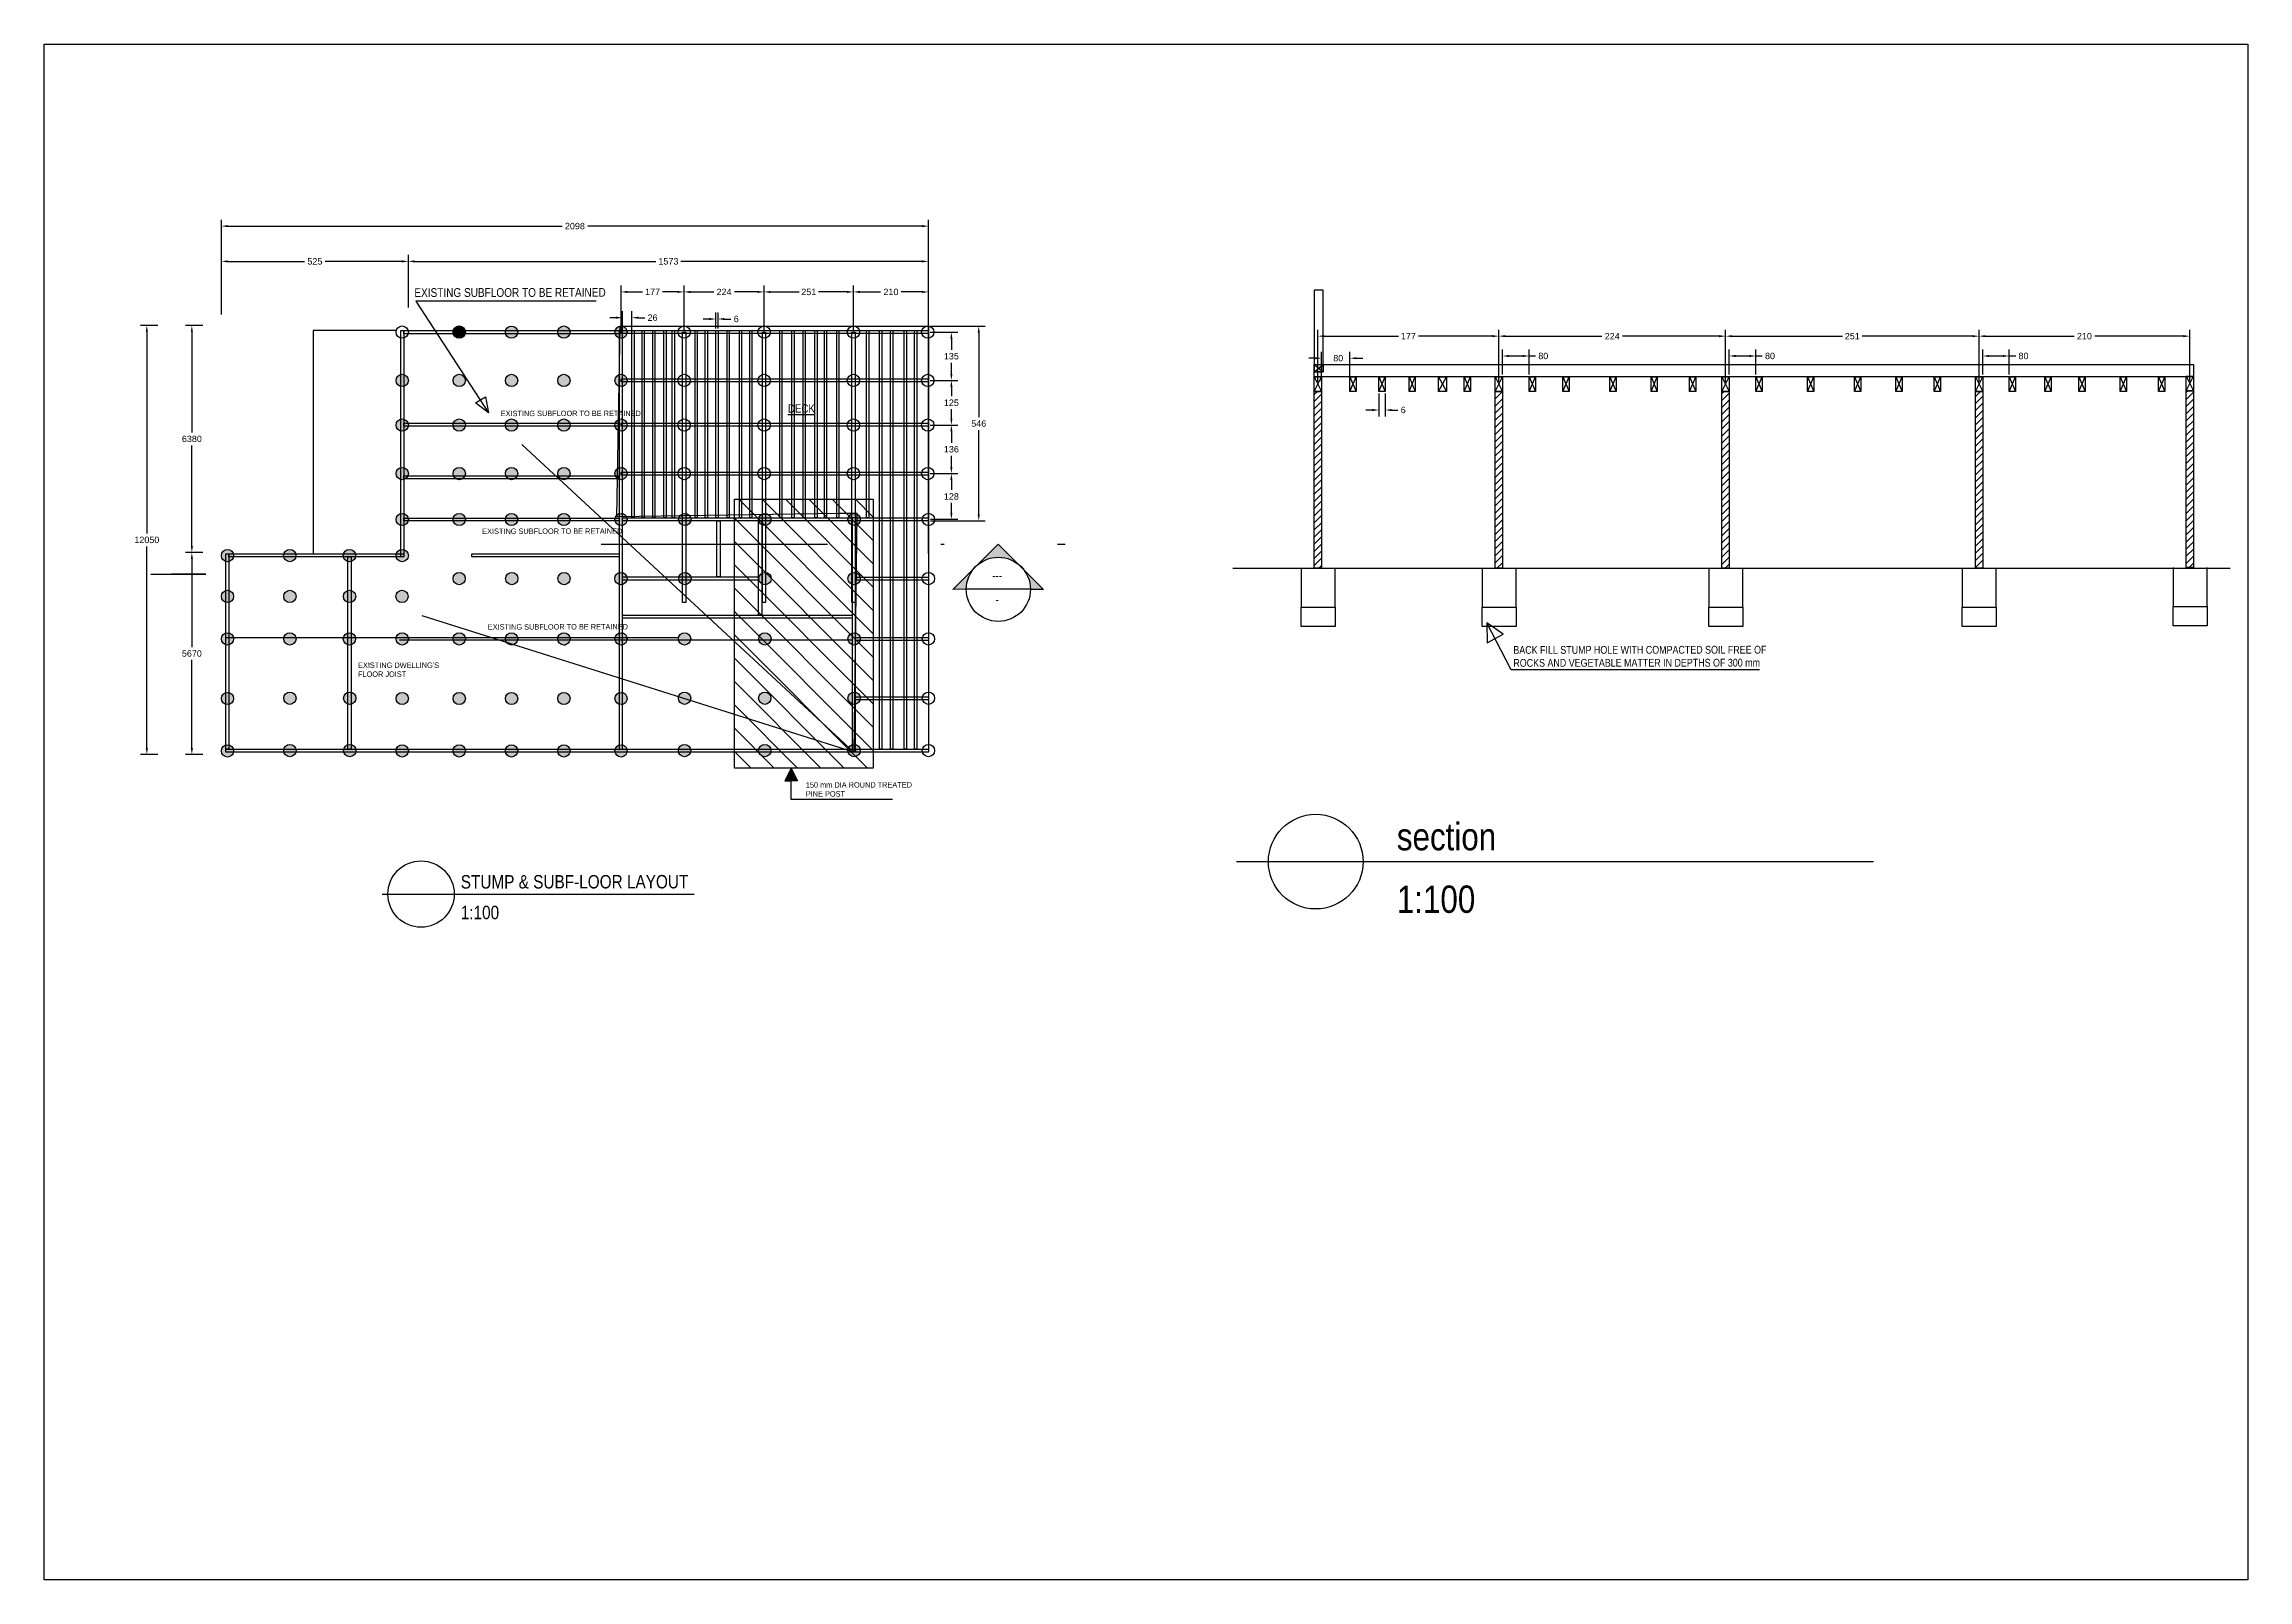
# Model space of a CAD drawing. Header units: metres. Extents: x 8 to 298, y 7 to 251.
# Drawn here: x 236 to 297.9, y 42.1 to 85.2 of the extents above; entities that cross this region are included whole.
import ezdxf

# ---------------------------------------------------------------- set-up
doc = ezdxf.new("R2010")
doc.units = ezdxf.units.M
doc.header["$MEASUREMENT"] = 0
doc.linetypes.add('DASHDOT2', pattern=[12.7, 6.35, -3.175, 0, -3.175])
doc.linetypes.add('DASHED', pattern=[19.05, 12.7, -6.35])
for name, color, linetype in [('A-MUROS', 1, 'Continuous'), ('A-NOMBRE_MATERIAL', 4, 'Continuous'), ('A-TEXTOS', 2, 'Continuous'), ('NUEVO DIBUJO', 2, 'Continuous')]:
    doc.layers.add(name, color=color, linetype=linetype)
doc.styles.get("Standard").update_dxf_attribs({"font": 'arial.ttf'})
doc.dimstyles.get("Standard").update_dxf_attribs({"dimtxt": 0.18, "dimasz": 0.18, "dimexe": 0.18, "dimexo": 0.0625, "dimgap": 0.09, "dimtad": 0, "dimtih": 1, "dimtoh": 1, "dimzin": 0, "dimdsep": 46, "dimtxsty": 'Standard', "dimcen": 0.09, "dimadec": 0, "dimazin": 0, "dimtfac": 1, "dimtofl": 0, "dimtmove": 0, "dimatfit": 3, "dimfxl": 1, "dimtolj": 1, "dimtzin": 0, "dimarcsym": 0})

msp = doc.modelspace()

# ---------------------------------------------------------------- texts
at = {"color": 2, "linetype": 'ByBlock', "char_height": 0.150452333, "attachment_point": 1, "rotation": 0.054061914}
for insert in [(248.8368112, 74.8932903), (248.474964, 68.9074932)]:
    msp.add_mtext_dynamic_manual_height_columns('{\\fArial Narrow|b0|i0|c0|p34;EXISTING SUBFLOOR TO BE RETAINED}', width=5.163842693, gutter_width=0.7522617, heights=[0], dxfattribs=dict(at, insert=insert))
at = {"layer": 'A-TEXTOS', "color": 2, "attachment_point": 1, "rotation": 0.054061914}
for s, width, gutter_width, insert, char_height in [('{\\fArial Narrow|b0|i0|c0|p34;EXISTING SUBFLOOR TO BE RETAINED}', 8.43746213, 1.2291581, (246.4148931, 78.3310705), 0.245831628), ('{\\fArial Narrow|b0|i0|c0|p34;EXISTING SUBFLOOR TO BE RETAINED}', 5.163842693, 0.7522617, (248.3166296, 71.5902543), 0.150452333), ("{\\fArial Narrow|b0|i0|c0|p34;EXISTING DWELLING'S\\PFLOOR JOIST}", 5.163842693, 0.7522617, (244.8333651, 67.8316496), 0.150452333), ('{\\fArial Narrow|b0|i0|c0|p34;150 mm DIA ROUND TREATED\\PPINE POST}', 5.163842693, 0.7522617, (257.3954758, 64.4747029), 0.150452333)]:
    msp.add_mtext_dynamic_manual_height_columns(s, width=width, gutter_width=gutter_width, heights=[0], dxfattribs=dict(at, insert=insert, char_height=char_height))
at = {"layer": 'A-TEXTOS', "attachment_point": 1, "rotation": 0.054061914}
for s, width, gutter_width, insert, char_height in [('{\\fArial Narrow|b0|i0|c0|p34;BACK FILL STUMP HOLE WITH COMPACTED SOIL FREE OF\\PROCKS AND VEGETABLE MATTER IN DEPTHS OF 300 mm}', 7.477472615, 1.0893082, (277.2463327, 68.2945335), 0.217861632), ('{\\fArial Narrow|b0|i0|c0|p34;section}', 26.341188257, 3.8373489, (273.9776392, 63.3321966), 0.76746978), ('{\\fArial Narrow|b0|i0|c0|p34;STUMP & SUBF-LOOR LAYOUT}', 12.895706027, 1.8786291, (247.7153112, 61.8686425), 0.375725824), ('{\\fArial Narrow|b0|i0|c0|p34;1:100}', 26.341188257, 3.8373489, (273.9776392, 61.5769553), 0.76746978), ('{\\fArial Narrow|b0|i0|c0|p34;1:100}', 12.895706027, 1.8786291, (247.7153112, 61.009339), 0.375725824)]:
    msp.add_mtext_dynamic_manual_height_columns(s, width=width, gutter_width=gutter_width, heights=[0], dxfattribs=dict(at, insert=insert, char_height=char_height))
at = {"layer": 'NUEVO DIBUJO', "color": 2, "linetype": 'ByBlock', "insert": (256.8962451, 75.0765862), "char_height": 0.237109014, "attachment_point": 1, "rotation": 0.054061914}
msp.add_mtext_dynamic_manual_height_columns('\\pxql;{\\fArial Narrow|b0|i0|c0|p34;\\LDECK}', width=3.528696202, gutter_width=1.1855451, heights=[0], dxfattribs=at)
at = {"layer": 'NUEVO DIBUJO', "color": 3, "linetype": 'ByBlock', "char_height": 0.237109014, "attachment_point": 1, "rotation": 180.054061914}
for s, insert in [('{\\fArial Narrow|b0|i0|c0|p34;---}', (262.9019583, 70.1036471)), ('{\\fArial Narrow|b0|i0|c0|p34;-}', (262.80782, 69.4254736))]:
    msp.add_mtext_dynamic_manual_height_columns(s, width=2.849665571, gutter_width=1.1855451, heights=[0], dxfattribs=dict(at, insert=insert))

# ---------------------------------------------------------------- blocks, each defined once
blk = doc.blocks.new('*D205')
at = {"layer": 'Defpoints', "color": 0, "transparency": 16777216}
for p in [(252.517, 77.504), (252.254, 76.833), (252.517, 76.833)]:
    blk.add_point(p, dxfattribs=at)
at = {"layer": 'NUEVO DIBUJO', "color": 0, "lineweight": -2, "transparency": 16777216}
for p, q in [((252.074, 77.504), (251.894, 77.504)), ((252.254, 76.895), (252.254, 77.684)), ((252.517, 76.895), (252.517, 77.684)), ((252.697, 77.504), (252.877, 77.504))]:
    blk.add_line(p, q, dxfattribs=at)
at = {"layer": 'NUEVO DIBUJO', "color": 0, "transparency": 16777216}
for points in [[(252.074, 77.534), (252.074, 77.474), (252.254, 77.504)], [(252.697, 77.534), (252.697, 77.474), (252.517, 77.504)]]:
    blk.add_solid(points, dxfattribs=at)
at = {"layer": 'NUEVO DIBUJO', "color": 0, "transparency": 16777216, "insert": (253.098, 77.504), "char_height": 0.18, "attachment_point": 5}
blk.add_mtext('\\A1;26', dxfattribs=at)
blk = doc.blocks.new('*D155')
at = {"layer": 'Defpoints', "color": 0, "transparency": 16777216}
for p in [(238.909, 77.289), (239.283, 77.289), (239.283, 65.253)]:
    blk.add_point(p, dxfattribs=at)
at = {"layer": 'NUEVO DIBUJO', "color": 0, "lineweight": -2, "transparency": 16777216}
for p, q in [((239.221, 77.289), (238.729, 77.289)), ((238.909, 77.109), (238.909, 71.453)), ((238.909, 65.433), (238.909, 71.089)), ((239.221, 65.253), (238.729, 65.253))]:
    blk.add_line(p, q, dxfattribs=at)
at = {"layer": 'NUEVO DIBUJO', "color": 0, "transparency": 16777216}
for points in [[(238.879, 77.109), (238.939, 77.109), (238.909, 77.289)], [(238.879, 65.433), (238.939, 65.433), (238.909, 65.253)]]:
    blk.add_solid(points, dxfattribs=at)
at = {"layer": 'NUEVO DIBUJO', "color": 0, "transparency": 16777216, "insert": (238.909, 71.271), "char_height": 0.18, "attachment_point": 5}
blk.add_mtext('\\A1;12050', dxfattribs=at)
blk = doc.blocks.new('*D156')
at = {"layer": 'Defpoints', "color": 0, "transparency": 16777216}
for p in [(240.172, 70.919), (240.546, 70.919), (240.546, 65.253)]:
    blk.add_point(p, dxfattribs=at)
at = {"layer": 'NUEVO DIBUJO', "color": 0, "lineweight": -2, "transparency": 16777216}
for p, q in [((240.483, 70.919), (239.992, 70.919)), ((240.172, 70.739), (240.172, 68.268)), ((240.172, 65.433), (240.172, 67.904)), ((240.483, 65.253), (239.992, 65.253))]:
    blk.add_line(p, q, dxfattribs=at)
at = {"layer": 'NUEVO DIBUJO', "color": 0, "transparency": 16777216}
for points in [[(240.142, 70.739), (240.202, 70.739), (240.172, 70.919)], [(240.142, 65.433), (240.202, 65.433), (240.172, 65.253)]]:
    blk.add_solid(points, dxfattribs=at)
at = {"layer": 'NUEVO DIBUJO', "color": 0, "transparency": 16777216, "insert": (240.172, 68.086), "char_height": 0.18, "attachment_point": 5}
blk.add_mtext('\\A1;5670', dxfattribs=at)
blk = doc.blocks.new('*D157')
at = {"layer": 'Defpoints', "color": 0, "transparency": 16777216}
for p in [(240.172, 77.289), (240.546, 77.289), (240.546, 70.919)]:
    blk.add_point(p, dxfattribs=at)
at = {"layer": 'NUEVO DIBUJO', "color": 0, "lineweight": -2, "transparency": 16777216}
for p, q in [((240.483, 77.289), (239.992, 77.289)), ((240.172, 77.109), (240.172, 74.286)), ((240.172, 71.099), (240.172, 73.922)), ((240.483, 70.919), (239.992, 70.919))]:
    blk.add_line(p, q, dxfattribs=at)
at = {"layer": 'NUEVO DIBUJO', "color": 0, "transparency": 16777216}
for points in [[(240.142, 77.109), (240.202, 77.109), (240.172, 77.289)], [(240.142, 71.099), (240.202, 71.099), (240.172, 70.919)]]:
    blk.add_solid(points, dxfattribs=at)
at = {"layer": 'NUEVO DIBUJO', "color": 0, "transparency": 16777216, "insert": (240.172, 74.104), "char_height": 0.18, "attachment_point": 5}
blk.add_mtext('\\A1;6380', dxfattribs=at)
blk = doc.blocks.new('*D206')
at = {"layer": 'Defpoints', "color": 0, "transparency": 16777216}
for p in [(260.836, 80.072), (240.999, 78.402), (260.836, 70.83)]:
    blk.add_point(p, dxfattribs=at)
at = {"layer": 'NUEVO DIBUJO', "color": 0, "lineweight": -2, "transparency": 16777216}
for p, q in [((240.999, 78.465), (240.999, 80.252)), ((241.179, 80.072), (250.557, 80.072)), ((260.656, 80.072), (251.278, 80.072)), ((260.836, 70.893), (260.836, 80.252))]:
    blk.add_line(p, q, dxfattribs=at)
at = {"layer": 'NUEVO DIBUJO', "color": 0, "transparency": 16777216}
for points in [[(241.179, 80.102), (241.179, 80.042), (240.999, 80.072)], [(260.656, 80.102), (260.656, 80.042), (260.836, 80.072)]]:
    blk.add_solid(points, dxfattribs=at)
at = {"layer": 'NUEVO DIBUJO', "color": 0, "transparency": 16777216, "insert": (250.918, 80.072), "char_height": 0.18, "attachment_point": 5}
blk.add_mtext('\\A1;2098', dxfattribs=at)
blk = doc.blocks.new('*D158')
at = {"layer": 'Defpoints', "color": 0, "transparency": 16777216}
for p in [(246.246, 79.083), (240.999, 77.535), (246.246, 77.729)]:
    blk.add_point(p, dxfattribs=at)
at = {"layer": 'NUEVO DIBUJO', "color": 0, "lineweight": -2, "transparency": 16777216}
for p, q in [((240.999, 77.597), (240.999, 79.263)), ((246.246, 77.791), (246.246, 79.263)), ((241.179, 79.083), (243.333, 79.083)), ((246.066, 79.083), (243.912, 79.083))]:
    blk.add_line(p, q, dxfattribs=at)
at = {"layer": 'NUEVO DIBUJO', "color": 0, "transparency": 16777216}
for points in [[(241.179, 79.113), (241.179, 79.053), (240.999, 79.083)], [(246.066, 79.113), (246.066, 79.053), (246.246, 79.083)]]:
    blk.add_solid(points, dxfattribs=at)
at = {"layer": 'NUEVO DIBUJO', "color": 0, "transparency": 16777216, "insert": (243.623, 79.083), "char_height": 0.18, "attachment_point": 5}
blk.add_mtext('\\A1;525', dxfattribs=at)
blk = doc.blocks.new('*D159')
at = {"layer": 'Defpoints', "color": 0, "transparency": 16777216}
for p in [(260.836, 79.083), (246.246, 77.729), (260.836, 77.729)]:
    blk.add_point(p, dxfattribs=at)
at = {"layer": 'NUEVO DIBUJO', "color": 0, "lineweight": -2, "transparency": 16777216}
for p, q in [((246.246, 77.791), (246.246, 79.263)), ((260.836, 77.791), (260.836, 79.263)), ((246.426, 79.083), (253.191, 79.083)), ((260.656, 79.083), (253.891, 79.083))]:
    blk.add_line(p, q, dxfattribs=at)
at = {"layer": 'NUEVO DIBUJO', "color": 0, "transparency": 16777216}
for points in [[(246.426, 79.113), (246.426, 79.053), (246.246, 79.083)], [(260.656, 79.113), (260.656, 79.053), (260.836, 79.083)]]:
    blk.add_solid(points, dxfattribs=at)
at = {"layer": 'NUEVO DIBUJO', "color": 0, "transparency": 16777216, "insert": (253.541, 79.083), "char_height": 0.18, "attachment_point": 5}
blk.add_mtext('\\A1;1573', dxfattribs=at)
blk = doc.blocks.new('*D207')
at = {"layer": 'Defpoints', "color": 0, "transparency": 16777216}
for p in [(253.983, 78.226), (252.212, 77.099), (253.983, 77.099)]:
    blk.add_point(p, dxfattribs=at)
at = {"layer": 'NUEVO DIBUJO', "color": 0, "lineweight": -2, "transparency": 16777216}
for p, q in [((252.212, 77.161), (252.212, 78.406)), ((252.392, 78.226), (252.817, 78.226)), ((253.803, 78.226), (253.378, 78.226)), ((253.983, 77.161), (253.983, 78.406))]:
    blk.add_line(p, q, dxfattribs=at)
at = {"layer": 'NUEVO DIBUJO', "color": 0, "transparency": 16777216}
for points in [[(252.392, 78.256), (252.392, 78.196), (252.212, 78.226)], [(253.803, 78.256), (253.803, 78.196), (253.983, 78.226)]]:
    blk.add_solid(points, dxfattribs=at)
at = {"layer": 'NUEVO DIBUJO', "color": 0, "transparency": 16777216, "insert": (253.097, 78.226), "char_height": 0.18, "attachment_point": 5}
blk.add_mtext('\\A1;177', dxfattribs=at)
blk = doc.blocks.new('*D208')
at = {"layer": 'Defpoints', "color": 0, "transparency": 16777216}
for p in [(256.225, 78.226), (253.983, 77.099), (256.225, 77.099)]:
    blk.add_point(p, dxfattribs=at)
at = {"layer": 'NUEVO DIBUJO', "color": 0, "lineweight": -2, "transparency": 16777216}
for p, q in [((253.983, 77.161), (253.983, 78.406)), ((254.163, 78.226), (254.814, 78.226)), ((256.045, 78.226), (255.394, 78.226)), ((256.225, 77.161), (256.225, 78.406))]:
    blk.add_line(p, q, dxfattribs=at)
at = {"layer": 'NUEVO DIBUJO', "color": 0, "transparency": 16777216}
for points in [[(254.163, 78.256), (254.163, 78.196), (253.983, 78.226)], [(256.045, 78.256), (256.045, 78.196), (256.225, 78.226)]]:
    blk.add_solid(points, dxfattribs=at)
at = {"layer": 'NUEVO DIBUJO', "color": 0, "transparency": 16777216, "insert": (255.104, 78.226), "char_height": 0.18, "attachment_point": 5}
blk.add_mtext('\\A1;224', dxfattribs=at)
blk = doc.blocks.new('*D209')
at = {"layer": 'Defpoints', "color": 0, "transparency": 16777216}
for p in [(258.733, 78.226), (256.225, 77.099), (258.733, 77.099)]:
    blk.add_point(p, dxfattribs=at)
at = {"layer": 'NUEVO DIBUJO', "color": 0, "lineweight": -2, "transparency": 16777216}
for p, q in [((256.225, 77.161), (256.225, 78.406)), ((256.405, 78.226), (257.206, 78.226)), ((258.553, 78.226), (257.752, 78.226)), ((258.733, 77.161), (258.733, 78.406))]:
    blk.add_line(p, q, dxfattribs=at)
at = {"layer": 'NUEVO DIBUJO', "color": 0, "transparency": 16777216}
for points in [[(256.405, 78.256), (256.405, 78.196), (256.225, 78.226)], [(258.553, 78.256), (258.553, 78.196), (258.733, 78.226)]]:
    blk.add_solid(points, dxfattribs=at)
at = {"layer": 'NUEVO DIBUJO', "color": 0, "transparency": 16777216, "insert": (257.479, 78.226), "char_height": 0.18, "attachment_point": 5}
blk.add_mtext('\\A1;251', dxfattribs=at)
blk = doc.blocks.new('*D210')
at = {"layer": 'Defpoints', "color": 0, "transparency": 16777216}
for p in [(260.836, 78.226), (258.733, 77.099), (260.836, 77.099)]:
    blk.add_point(p, dxfattribs=at)
at = {"layer": 'NUEVO DIBUJO', "color": 0, "lineweight": -2, "transparency": 16777216}
for p, q in [((258.733, 77.161), (258.733, 78.406)), ((258.913, 78.226), (259.494, 78.226)), ((260.656, 78.226), (260.075, 78.226)), ((260.836, 77.161), (260.836, 78.406))]:
    blk.add_line(p, q, dxfattribs=at)
at = {"layer": 'NUEVO DIBUJO', "color": 0, "transparency": 16777216}
for points in [[(258.913, 78.256), (258.913, 78.196), (258.733, 78.226)], [(260.656, 78.256), (260.656, 78.196), (260.836, 78.226)]]:
    blk.add_solid(points, dxfattribs=at)
at = {"layer": 'NUEVO DIBUJO', "color": 0, "transparency": 16777216, "insert": (259.784, 78.226), "char_height": 0.18, "attachment_point": 5}
blk.add_mtext('\\A1;210', dxfattribs=at)
blk = doc.blocks.new('*D211')
at = {"layer": 'Defpoints', "color": 0, "transparency": 16777216}
for p in [(260.818, 77.099), (260.818, 75.745), (261.48, 75.745)]:
    blk.add_point(p, dxfattribs=at)
at = {"layer": 'NUEVO DIBUJO', "color": 0, "lineweight": -2, "transparency": 16777216}
for p, q in [((260.881, 77.099), (261.66, 77.099)), ((261.48, 76.919), (261.48, 76.604)), ((261.48, 75.925), (261.48, 76.24)), ((260.881, 75.745), (261.66, 75.745))]:
    blk.add_line(p, q, dxfattribs=at)
at = {"layer": 'NUEVO DIBUJO', "color": 0, "transparency": 16777216}
for points in [[(261.45, 76.919), (261.51, 76.919), (261.48, 77.099)], [(261.45, 75.925), (261.51, 75.925), (261.48, 75.745)]]:
    blk.add_solid(points, dxfattribs=at)
at = {"layer": 'NUEVO DIBUJO', "color": 0, "transparency": 16777216, "insert": (261.48, 76.422), "char_height": 0.18, "attachment_point": 5}
blk.add_mtext('\\A1;135', dxfattribs=at)
blk = doc.blocks.new('*D212')
at = {"layer": 'Defpoints', "color": 0, "transparency": 16777216}
for p in [(260.836, 75.745), (260.818, 74.494), (261.48, 74.494)]:
    blk.add_point(p, dxfattribs=at)
at = {"layer": 'NUEVO DIBUJO', "color": 0, "lineweight": -2, "transparency": 16777216}
for p, q in [((260.899, 75.745), (261.66, 75.745)), ((261.48, 75.565), (261.48, 75.301)), ((261.48, 74.674), (261.48, 74.938)), ((260.881, 74.494), (261.66, 74.494))]:
    blk.add_line(p, q, dxfattribs=at)
at = {"layer": 'NUEVO DIBUJO', "color": 0, "transparency": 16777216}
for points in [[(261.45, 75.565), (261.51, 75.565), (261.48, 75.745)], [(261.45, 74.674), (261.51, 74.674), (261.48, 74.494)]]:
    blk.add_solid(points, dxfattribs=at)
at = {"layer": 'NUEVO DIBUJO', "color": 0, "transparency": 16777216, "insert": (261.48, 75.119), "char_height": 0.18, "attachment_point": 5}
blk.add_mtext('\\A1;125', dxfattribs=at)
blk = doc.blocks.new('*D213')
at = {"layer": 'Defpoints', "color": 0, "transparency": 16777216}
for p in [(260.818, 74.494), (260.818, 73.132), (261.48, 73.132)]:
    blk.add_point(p, dxfattribs=at)
at = {"layer": 'NUEVO DIBUJO', "color": 0, "lineweight": -2, "transparency": 16777216}
for p, q in [((260.881, 74.494), (261.66, 74.494)), ((261.48, 74.314), (261.48, 73.995)), ((261.48, 73.312), (261.48, 73.631)), ((260.881, 73.132), (261.66, 73.132))]:
    blk.add_line(p, q, dxfattribs=at)
at = {"layer": 'NUEVO DIBUJO', "color": 0, "transparency": 16777216}
for points in [[(261.45, 74.314), (261.51, 74.314), (261.48, 74.494)], [(261.45, 73.312), (261.51, 73.312), (261.48, 73.132)]]:
    blk.add_solid(points, dxfattribs=at)
at = {"layer": 'NUEVO DIBUJO', "color": 0, "transparency": 16777216, "insert": (261.48, 73.813), "char_height": 0.18, "attachment_point": 5}
blk.add_mtext('\\A1;136', dxfattribs=at)
blk = doc.blocks.new('*D214')
at = {"layer": 'Defpoints', "color": 0, "transparency": 16777216}
for p in [(260.818, 73.132), (260.836, 71.85), (261.48, 71.85)]:
    blk.add_point(p, dxfattribs=at)
at = {"layer": 'NUEVO DIBUJO', "color": 0, "lineweight": -2, "transparency": 16777216}
for p, q in [((260.881, 73.132), (261.66, 73.132)), ((261.48, 72.952), (261.48, 72.673)), ((260.899, 71.85), (261.66, 71.85)), ((261.48, 72.03), (261.48, 72.309))]:
    blk.add_line(p, q, dxfattribs=at)
at = {"layer": 'NUEVO DIBUJO', "color": 0, "transparency": 16777216}
for points in [[(261.45, 72.952), (261.51, 72.952), (261.48, 73.132)], [(261.45, 72.03), (261.51, 72.03), (261.48, 71.85)]]:
    blk.add_solid(points, dxfattribs=at)
at = {"layer": 'NUEVO DIBUJO', "color": 0, "transparency": 16777216, "insert": (261.48, 72.491), "char_height": 0.18, "attachment_point": 5}
blk.add_mtext('\\A1;128', dxfattribs=at)
blk = doc.blocks.new('*D215')
at = {"layer": 'Defpoints', "color": 0, "transparency": 16777216}
for p in [(260.836, 77.265), (260.836, 71.807), (262.248, 71.807)]:
    blk.add_point(p, dxfattribs=at)
at = {"layer": 'NUEVO DIBUJO', "color": 0, "lineweight": -2, "transparency": 16777216}
for p, q in [((260.899, 77.265), (262.428, 77.265)), ((262.248, 77.085), (262.248, 74.718)), ((262.248, 71.987), (262.248, 74.354)), ((260.899, 71.807), (262.428, 71.807))]:
    blk.add_line(p, q, dxfattribs=at)
at = {"layer": 'NUEVO DIBUJO', "color": 0, "transparency": 16777216}
for points in [[(262.218, 77.085), (262.278, 77.085), (262.248, 77.265)], [(262.218, 71.987), (262.278, 71.987), (262.248, 71.807)]]:
    blk.add_solid(points, dxfattribs=at)
at = {"layer": 'NUEVO DIBUJO', "color": 0, "transparency": 16777216, "insert": (262.248, 74.536), "char_height": 0.18, "attachment_point": 5}
blk.add_mtext('\\A1;546', dxfattribs=at)
blk = doc.blocks.new('*D204')
at = {"layer": 'Defpoints', "color": 0, "transparency": 16777216}
for p in [(254.935, 77.467), (254.872, 77.141), (254.935, 77.141)]:
    blk.add_point(p, dxfattribs=at)
at = {"layer": 'NUEVO DIBUJO', "color": 0, "lineweight": -2, "transparency": 16777216}
for p, q in [((254.692, 77.467), (254.512, 77.467)), ((254.872, 77.204), (254.872, 77.647)), ((254.935, 77.204), (254.935, 77.647)), ((255.115, 77.467), (255.295, 77.467))]:
    blk.add_line(p, q, dxfattribs=at)
at = {"layer": 'NUEVO DIBUJO', "color": 0, "transparency": 16777216}
for points in [[(254.692, 77.497), (254.692, 77.437), (254.872, 77.467)], [(255.115, 77.497), (255.115, 77.437), (254.935, 77.467)]]:
    blk.add_solid(points, dxfattribs=at)
at = {"layer": 'NUEVO DIBUJO', "color": 0, "transparency": 16777216, "insert": (255.444, 77.467), "char_height": 0.18, "attachment_point": 5}
blk.add_mtext('\\A1;6', dxfattribs=at)
blk = doc.blocks.new('*D484')
at = {"layer": 'Defpoints', "color": 0, "transparency": 16777216}
for p in [(276.84, 76.986), (271.764, 75.642), (276.84, 75.642)]:
    blk.add_point(p, dxfattribs=at)
at = {"layer": 'NUEVO DIBUJO', "color": 0, "lineweight": -2, "transparency": 16777216}
for p, q in [((271.764, 75.704), (271.764, 77.166)), ((271.944, 76.986), (274.022, 76.986)), ((276.66, 76.986), (274.582, 76.986)), ((276.84, 75.704), (276.84, 77.166))]:
    blk.add_line(p, q, dxfattribs=at)
at = {"layer": 'NUEVO DIBUJO', "color": 0, "transparency": 16777216}
for points in [[(271.944, 77.016), (271.944, 76.956), (271.764, 76.986)], [(276.66, 77.016), (276.66, 76.956), (276.84, 76.986)]]:
    blk.add_solid(points, dxfattribs=at)
at = {"layer": 'NUEVO DIBUJO', "color": 0, "transparency": 16777216, "insert": (274.302, 76.986), "char_height": 0.18, "attachment_point": 5}
blk.add_mtext('\\A1;177', dxfattribs=at)
blk = doc.blocks.new('*D485')
at = {"layer": 'Defpoints', "color": 0, "transparency": 16777216}
for p in [(283.2, 76.986), (276.84, 75.642), (283.2, 75.642)]:
    blk.add_point(p, dxfattribs=at)
at = {"layer": 'NUEVO DIBUJO', "color": 0, "lineweight": -2, "transparency": 16777216}
for p, q in [((276.84, 75.704), (276.84, 77.166)), ((277.02, 76.986), (279.73, 76.986)), ((283.02, 76.986), (280.31, 76.986)), ((283.2, 75.704), (283.2, 77.166))]:
    blk.add_line(p, q, dxfattribs=at)
at = {"layer": 'NUEVO DIBUJO', "color": 0, "transparency": 16777216}
for points in [[(277.02, 77.016), (277.02, 76.956), (276.84, 76.986)], [(283.02, 77.016), (283.02, 76.956), (283.2, 76.986)]]:
    blk.add_solid(points, dxfattribs=at)
at = {"layer": 'NUEVO DIBUJO', "color": 0, "transparency": 16777216, "insert": (280.02, 76.986), "char_height": 0.18, "attachment_point": 5}
blk.add_mtext('\\A1;224', dxfattribs=at)
blk = doc.blocks.new('*D486')
at = {"layer": 'Defpoints', "color": 0, "transparency": 16777216}
for p in [(290.312, 76.986), (283.2, 75.642), (290.312, 75.642)]:
    blk.add_point(p, dxfattribs=at)
at = {"layer": 'NUEVO DIBUJO', "color": 0, "lineweight": -2, "transparency": 16777216}
for p, q in [((283.2, 75.704), (283.2, 77.166)), ((283.38, 76.986), (286.483, 76.986)), ((290.132, 76.986), (287.029, 76.986)), ((290.312, 75.704), (290.312, 77.166))]:
    blk.add_line(p, q, dxfattribs=at)
at = {"layer": 'NUEVO DIBUJO', "color": 0, "transparency": 16777216}
for points in [[(283.38, 77.016), (283.38, 76.956), (283.2, 76.986)], [(290.132, 77.016), (290.132, 76.956), (290.312, 76.986)]]:
    blk.add_solid(points, dxfattribs=at)
at = {"layer": 'NUEVO DIBUJO', "color": 0, "transparency": 16777216, "insert": (286.756, 76.986), "char_height": 0.18, "attachment_point": 5}
blk.add_mtext('\\A1;251', dxfattribs=at)
blk = doc.blocks.new('*D487')
at = {"layer": 'Defpoints', "color": 0, "transparency": 16777216}
for p in [(296.225, 76.986), (290.312, 75.642), (296.225, 75.66)]:
    blk.add_point(p, dxfattribs=at)
at = {"layer": 'NUEVO DIBUJO', "color": 0, "lineweight": -2, "transparency": 16777216}
for p, q in [((290.312, 75.704), (290.312, 77.166)), ((290.492, 76.986), (292.978, 76.986)), ((296.045, 76.986), (293.559, 76.986)), ((296.225, 75.722), (296.225, 77.166))]:
    blk.add_line(p, q, dxfattribs=at)
at = {"layer": 'NUEVO DIBUJO', "color": 0, "transparency": 16777216}
for points in [[(290.492, 77.016), (290.492, 76.956), (290.312, 76.986)], [(296.045, 77.016), (296.045, 76.956), (296.225, 76.986)]]:
    blk.add_solid(points, dxfattribs=at)
at = {"layer": 'NUEVO DIBUJO', "color": 0, "transparency": 16777216, "insert": (293.268, 76.986), "char_height": 0.18, "attachment_point": 5}
blk.add_mtext('\\A1;210', dxfattribs=at)
blk = doc.blocks.new('*D488')
at = {"layer": 'Defpoints', "color": 0, "transparency": 16777216}
for p in [(272.663, 76.367), (271.867, 75.642), (272.663, 75.642)]:
    blk.add_point(p, dxfattribs=at)
at = {"layer": 'NUEVO DIBUJO', "color": 0, "lineweight": -2, "transparency": 16777216}
for p, q in [((271.687, 76.367), (271.507, 76.367)), ((271.867, 75.704), (271.867, 76.547)), ((272.663, 75.704), (272.663, 76.547)), ((272.843, 76.367), (273.023, 76.367))]:
    blk.add_line(p, q, dxfattribs=at)
at = {"layer": 'NUEVO DIBUJO', "color": 0, "transparency": 16777216}
for points in [[(271.687, 76.397), (271.687, 76.337), (271.867, 76.367)], [(272.843, 76.397), (272.843, 76.337), (272.663, 76.367)]]:
    blk.add_solid(points, dxfattribs=at)
at = {"layer": 'NUEVO DIBUJO', "color": 0, "transparency": 16777216, "insert": (272.334, 76.367), "char_height": 0.18, "attachment_point": 5}
blk.add_mtext('\\A1;80', dxfattribs=at)
blk = doc.blocks.new('*D489')
at = {"layer": 'Defpoints', "color": 0, "transparency": 16777216}
for p in [(277.687, 76.43), (276.942, 75.846), (277.687, 75.846)]:
    blk.add_point(p, dxfattribs=at)
at = {"layer": 'NUEVO DIBUJO', "color": 0, "lineweight": -2, "transparency": 16777216}
for p, q in [((276.942, 75.909), (276.942, 76.61)), ((277.122, 76.43), (277.507, 76.43)), ((277.687, 75.909), (277.687, 76.61)), ((277.687, 76.43), (277.867, 76.43))]:
    blk.add_line(p, q, dxfattribs=at)
at = {"layer": 'NUEVO DIBUJO', "color": 0, "transparency": 16777216}
for points in [[(277.122, 76.46), (277.122, 76.4), (276.942, 76.43)], [(277.507, 76.46), (277.507, 76.4), (277.687, 76.43)]]:
    blk.add_solid(points, dxfattribs=at)
at = {"layer": 'NUEVO DIBUJO', "color": 0, "transparency": 16777216, "insert": (278.086, 76.43), "char_height": 0.18, "attachment_point": 5}
blk.add_mtext('\\A1;80', dxfattribs=at)
blk = doc.blocks.new('*D482')
at = {"layer": 'Defpoints', "color": 0, "transparency": 16777216}
for p in [(284.047, 76.43), (283.302, 75.846), (284.047, 75.846)]:
    blk.add_point(p, dxfattribs=at)
at = {"layer": 'NUEVO DIBUJO', "color": 0, "lineweight": -2, "transparency": 16777216}
for p, q in [((283.302, 75.909), (283.302, 76.61)), ((283.482, 76.43), (283.867, 76.43)), ((284.047, 75.909), (284.047, 76.61)), ((284.047, 76.43), (284.227, 76.43))]:
    blk.add_line(p, q, dxfattribs=at)
at = {"layer": 'NUEVO DIBUJO', "color": 0, "transparency": 16777216}
for points in [[(283.482, 76.46), (283.482, 76.4), (283.302, 76.43)], [(283.867, 76.46), (283.867, 76.4), (284.047, 76.43)]]:
    blk.add_solid(points, dxfattribs=at)
at = {"layer": 'NUEVO DIBUJO', "color": 0, "transparency": 16777216, "insert": (284.446, 76.43), "char_height": 0.18, "attachment_point": 5}
blk.add_mtext('\\A1;80', dxfattribs=at)
blk = doc.blocks.new('*D483')
at = {"layer": 'Defpoints', "color": 0, "transparency": 16777216}
for p in [(291.159, 76.43), (290.414, 75.846), (291.159, 75.846)]:
    blk.add_point(p, dxfattribs=at)
at = {"layer": 'NUEVO DIBUJO', "color": 0, "lineweight": -2, "transparency": 16777216}
for p, q in [((290.414, 75.909), (290.414, 76.61)), ((290.594, 76.43), (290.979, 76.43)), ((291.159, 75.909), (291.159, 76.61)), ((291.159, 76.43), (291.339, 76.43))]:
    blk.add_line(p, q, dxfattribs=at)
at = {"layer": 'NUEVO DIBUJO', "color": 0, "transparency": 16777216}
for points in [[(290.594, 76.46), (290.594, 76.4), (290.414, 76.43)], [(290.979, 76.46), (290.979, 76.4), (291.159, 76.43)]]:
    blk.add_solid(points, dxfattribs=at)
at = {"layer": 'NUEVO DIBUJO', "color": 0, "transparency": 16777216, "insert": (291.558, 76.43), "char_height": 0.18, "attachment_point": 5}
blk.add_mtext('\\A1;80', dxfattribs=at)
blk = doc.blocks.new('*D490')
at = {"layer": 'Defpoints', "color": 0, "transparency": 16777216}
for p in [(273.469, 75.437), (273.647, 75.437), (273.647, 74.914)]:
    blk.add_point(p, dxfattribs=at)
at = {"layer": 'NUEVO DIBUJO', "color": 0, "lineweight": -2, "transparency": 16777216}
for p, q in [((273.289, 74.914), (273.109, 74.914)), ((273.469, 75.374), (273.469, 74.734)), ((273.647, 75.374), (273.647, 74.734)), ((273.827, 74.914), (274.007, 74.914))]:
    blk.add_line(p, q, dxfattribs=at)
at = {"layer": 'NUEVO DIBUJO', "color": 0, "transparency": 16777216}
for points in [[(273.289, 74.944), (273.289, 74.884), (273.469, 74.914)], [(273.827, 74.944), (273.827, 74.884), (273.647, 74.914)]]:
    blk.add_solid(points, dxfattribs=at)
at = {"layer": 'NUEVO DIBUJO', "color": 0, "transparency": 16777216, "insert": (274.156, 74.914), "char_height": 0.18, "attachment_point": 5}
blk.add_mtext('\\A1;6', dxfattribs=at)

# ---------------------------------------------------------------- dimensions: what is measured, and where the dimension line sits
at = {"layer": 'NUEVO DIBUJO', "color": 2}
for base, p1, p2, text, picture, middle in [((260.8360131, 80.0724221), (240.9994637, 78.4022273), (260.8360131, 70.8301408), '2098', '*D206', (250.9177384, 80.0724221)), ((246.2462094, 79.0826279), (240.9994637, 77.5348187), (246.2462094, 77.7287705), '525', '*D158', (243.6228366, 79.0826279)), ((260.8360131, 79.0826279), (246.2462094, 77.7287705), (260.8360131, 77.7287705), '1573', '*D159', (253.5411112, 79.0826279)), ((253.9829105, 78.2258571), (252.2116192, 77.0987946), (253.9829105, 77.0987946), '177', '*D207', (253.0972648, 78.2258571)), ((256.2252787, 78.2258571), (253.9829105, 77.0987946), (256.2252787, 77.0987946), '224', '*D208', (255.1040946, 78.2258571)), ((258.7329631, 78.2258571), (256.2252787, 77.0987946), (258.7329631, 77.0987946), '251', '*D209', (257.4791209, 78.2258571)), ((260.8360131, 78.2258571), (258.7329631, 77.0987946), (260.8360131, 77.0987946), '210', '*D210', (259.7844881, 78.2258571)), ((252.5174231, 77.503767), (252.2538047, 76.8329726), (252.5174231, 76.8329726), '26', '*D205', (253.0978187, 77.503767)), ((254.9349961, 77.4666544), (254.8724793, 77.1414373), (254.9349961, 77.1414373), '6', '*D204', (255.4444231, 77.4666544)), ((276.8397405, 76.9856215), (271.7642916, 75.6415364), (276.8397405, 75.6415364), '177', '*D484', (274.3020161, 76.9856215)), ((283.1996011, 76.9856215), (276.8397405, 75.6415364), (283.1996011, 75.6415364), '224', '*D485', (280.0196708, 76.9856215)), ((290.3119578, 76.9856215), (283.1996011, 75.6415364), (290.3119578, 75.6415364), '251', '*D486', (286.7557794, 76.9856215)), ((296.2250122, 76.9856215), (290.3119578, 75.6415364), (296.2250122, 75.6595634), '210', '*D487', (293.268485, 76.9856215)), ((277.6869428, 76.4304086), (276.9421303, 75.8463159), (277.6869428, 75.8463159), '80', '*D489', (278.0856808, 76.4304086)), ((284.0468033, 76.4304086), (283.3019908, 75.8463159), (284.0468033, 75.8463159), '80', '*D482', (284.4455414, 76.4304086)), ((291.15916, 76.4304086), (290.4143475, 75.8463159), (291.15916, 75.8463159), '80', '*D483', (291.5578981, 76.4304086)), ((273.6466381, 74.9139441), (273.4693264, 75.4367569), (273.6466381, 75.4367569), '6', '*D490', (274.1560651, 74.9139441))]:
    dim = msp.add_linear_dim(base=base, p1=p1, p2=p2, text=text, dimstyle='Standard', dxfattribs=at)
    dim.commit()
    dim.dimension.update_dxf_attribs({"geometry": picture, "text_midpoint": middle})
for base, p1, p2, text, picture, middle in [((238.9089381, 77.2889755), (239.283375, 65.252829), (239.283375, 77.2889755), '12050', '*D155', (238.9089381, 71.2709023)), ((240.1716941, 77.2889755), (240.5459361, 70.918767), (240.5459361, 77.2889755), '6380', '*D157', (240.1716941, 74.1038713)), ((261.4800144, 75.7450632), (260.8184128, 77.0987946), (260.8184128, 75.7450632), '135', '*D211', (261.4800144, 76.4219289)), ((262.2483292, 71.807278), (260.8360131, 77.2651086), (260.8360131, 71.807278), '546', '*D215', (262.2483292, 74.5361933)), ((261.4800144, 74.4938072), (260.8360131, 75.7450632), (260.8184128, 74.4938072), '125', '*D212', (261.4800144, 75.1194352)), ((261.4800144, 73.1319618), (260.8184128, 74.4938072), (260.8184128, 73.1319618), '136', '*D213', (261.4800144, 73.8128845)), ((261.4800144, 71.8499207), (260.8184128, 73.1319618), (260.8360131, 71.8499207), '128', '*D214', (261.4800144, 72.4909412)), ((240.1716941, 70.918767), (240.5459361, 65.252829), (240.5459361, 70.918767), '5670', '*D156', (240.1716941, 68.085798))]:
    dim = msp.add_linear_dim(base=base, p1=p1, p2=p2, angle=90, text=text, dimstyle='Standard', dxfattribs=at)
    dim.commit()
    dim.dimension.update_dxf_attribs({"geometry": picture, "text_midpoint": middle})
dim = msp.add_linear_dim(base=(272.6631622, 76.3673361), p1=(271.8666814, 75.6415364), p2=(272.6631622, 75.6415364), text='80', dimstyle='Standard', dxfattribs=at)
dim.commit()
dim.dimension.update_dxf_attribs({"geometry": '*D488', "text_midpoint": (272.333751, 76.3673361), "dimtype": 160})

# ---------------------------------------------------------------- hatches: boundary and pattern name
at = {"layer": 'A-NOMBRE_MATERIAL'}
h = msp.add_hatch(color=6, dxfattribs=at)
h.dxf.hatch_style = 1
edge = h.paths.add_edge_path()
edge.add_arc((249.1419203, 77.0984531), 0.1721429, 0, 360)
edge = h.paths.add_edge_path()
edge.add_arc((250.6104878, 77.0987946), 0.1721429, 0, 360)
edge = h.paths.add_edge_path()
edge.add_arc((252.2116192, 77.0987946), 0.1721429, 0, 360)
edge = h.paths.add_edge_path()
edge.add_arc((246.0740665, 75.7450632), 0.1721429, 0, 360)
edge = h.paths.add_edge_path()
edge.add_arc((247.6750074, 75.7450632), 0.1721429, 0, 360)
edge = h.paths.add_edge_path()
edge.add_arc((249.1419203, 75.7447217), 0.1721429, 0, 360)
edge = h.paths.add_edge_path()
edge.add_arc((252.2116192, 75.7450632), 0.1721429, 0, 360)
edge = h.paths.add_edge_path()
edge.add_arc((250.6104878, 75.7450632), 0.1721429, 0, 360)
edge = h.paths.add_edge_path()
edge.add_arc((244.5998537, 65.3612232), 0.1721429, 0, 360)
edge = h.paths.add_edge_path()
edge.add_arc((242.9223603, 65.3612232), 0.1721429, 0, 360)
edge = h.paths.add_edge_path()
edge.add_arc((241.1716066, 65.3521168), 0.1721429, 0, 360)
edge = h.paths.add_edge_path()
edge.add_arc((247.6750074, 65.3547789), 0.1721429, 0, 360)
edge = h.paths.add_edge_path()
edge.add_arc((246.0740665, 65.3547789), 0.1721429, 0, 360)
edge = h.paths.add_edge_path()
edge.add_arc((242.9223603, 66.8300617), 0.1721429, 0, 360)
edge = h.paths.add_edge_path()
edge.add_arc((241.1716066, 66.8238709), 0.1721429, 0, 360)
edge = h.paths.add_edge_path()
edge.add_arc((244.5998537, 66.8300617), 0.1721429, 0, 360)
edge = h.paths.add_edge_path()
edge.add_arc((247.6750074, 66.8238054), 0.1721429, 0, 360)
edge = h.paths.add_edge_path()
edge.add_arc((246.0740665, 66.8238054), 0.1721429, 0, 360)
edge = h.paths.add_edge_path()
edge.add_arc((250.6104878, 66.8238054), 0.1721429, 0, 360)
edge = h.paths.add_edge_path()
edge.add_arc((249.1419203, 66.8234638), 0.1721429, 0, 360)
edge = h.paths.add_edge_path()
edge.add_arc((253.9938985, 65.3612232), 0.1721429, 0, 360)
edge = h.paths.add_edge_path()
edge.add_arc((252.2116192, 65.3547789), 0.1721429, 0, 360)
edge = h.paths.add_edge_path()
edge.add_arc((250.6104878, 65.3547789), 0.1721429, 0, 360)
edge = h.paths.add_edge_path()
edge.add_arc((249.1419203, 65.3544374), 0.1721429, 0, 360)
edge = h.paths.add_edge_path()
edge.add_arc((252.2116192, 66.8238054), 0.1721429, 0, 360)
edge = h.paths.add_edge_path()
edge.add_arc((253.9938985, 66.8300617), 0.1721429, 0, 360)
edge = h.paths.add_edge_path()
edge.add_arc((256.2451275, 66.8300617), 0.1721429, 0, 360)
edge = h.paths.add_edge_path()
edge.add_arc((256.2451275, 65.3612232), 0.1721429, 0, 360)
edge = h.paths.add_edge_path()
edge.add_arc((241.1716066, 68.4943163), 0.1721429, 0, 360)
edge = h.paths.add_edge_path()
edge.add_arc((241.1716066, 69.6884329), 0.1721429, 0, 360)
edge = h.paths.add_edge_path()
edge.add_arc((241.1716066, 70.8301408), 0.1721429, 0, 360)
edge = h.paths.add_edge_path()
edge.add_arc((242.9235012, 69.6884329), 0.1721429, 0, 360)
edge = h.paths.add_edge_path()
edge.add_arc((242.9178381, 70.8301408), 0.1721429, 0, 360)
edge = h.paths.add_edge_path()
edge.add_arc((242.9223603, 68.4943163), 0.1721429, 0, 360)
edge = h.paths.add_edge_path()
edge.add_arc((244.5934527, 68.4943163), 0.1721429, 0, 360)
edge = h.paths.add_edge_path()
edge.add_arc((244.5954886, 69.6884329), 0.1721429, 0, 360)
edge = h.paths.add_edge_path()
edge.add_arc((244.5910637, 70.8301408), 0.1721429, 0, 360)
edge = h.paths.add_edge_path()
edge.add_arc((246.0740665, 70.8301408), 0.1721429, 0, 360)
edge = h.paths.add_edge_path()
edge.add_arc((246.0740665, 71.8435647), 0.1721429, 0, 360)
edge = h.paths.add_edge_path()
edge.add_arc((246.0740665, 73.1319618), 0.1721429, 0, 360)
edge = h.paths.add_edge_path()
edge.add_arc((246.0740665, 74.4938072), 0.1721429, 0, 360)
edge = h.paths.add_edge_path()
edge.add_arc((247.6750074, 74.4938072), 0.1721429, 0, 360)
edge = h.paths.add_edge_path()
edge.add_arc((247.6750074, 73.1319618), 0.1721429, 0, 360)
edge = h.paths.add_edge_path()
edge.add_arc((250.6104878, 73.1319618), 0.1721429, 0, 360)
edge = h.paths.add_edge_path()
edge.add_arc((249.1419203, 73.1316202), 0.1721429, 0, 360)
edge = h.paths.add_edge_path()
edge.add_arc((252.2116192, 73.1319618), 0.1721429, 0, 360)
edge = h.paths.add_edge_path()
edge.add_arc((252.2116192, 74.4938072), 0.1721429, 0, 360)
edge = h.paths.add_edge_path()
edge.add_arc((250.6104878, 74.4938072), 0.1721429, 0, 360)
edge = h.paths.add_edge_path()
edge.add_arc((249.1419203, 74.4934657), 0.1721429, 0, 360)
edge = h.paths.add_edge_path()
edge.add_arc((252.2116192, 71.8435647), 0.1721429, 0, 360)
edge = h.paths.add_edge_path()
edge.add_arc((250.6104878, 71.8435647), 0.1721429, 0, 360)
edge = h.paths.add_edge_path()
edge.add_arc((249.1419203, 71.8432231), 0.1721429, 0, 360)
edge = h.paths.add_edge_path()
edge.add_arc((247.6750074, 71.8435647), 0.1721429, 0, 360)
edge = h.paths.add_edge_path()
edge.add_arc((258.7505633, 65.3612232), 0.1721429, 0, 360)
edge = h.paths.add_edge_path()
edge.add_arc((258.7505633, 66.8300617), 0.1721429, 0, 360)
edge = h.paths.add_edge_path()
edge.add_arc((258.7499657, 68.4943163), 0.1721429, 0, 360)
edge = h.paths.add_edge_path()
edge.add_arc((258.7508551, 70.1860264), 0.1721429, 0, 360)
edge = h.paths.add_edge_path()
edge.add_arc((258.7511803, 71.8435647), 0.1721429, 0, 360)
edge = h.paths.add_edge_path()
edge.add_arc((256.243496, 71.8435647), 0.1721429, 0, 360)
edge = h.paths.add_edge_path()
edge.add_arc((256.2518788, 70.1860264), 0.1721429, 0, 360)
edge = h.paths.add_edge_path()
edge.add_arc((254.0011278, 71.8435647), 0.1721429, 0, 360)
edge = h.paths.add_edge_path()
edge.add_arc((254.0030678, 70.1860264), 0.1721429, 0, 360)
edge = h.paths.add_edge_path()
edge.add_arc((252.2103295, 70.1860264), 0.1721429, 0, 360)
edge = h.paths.add_edge_path()
edge.add_arc((250.6126002, 70.1860264), 0.1721429, 0, 360)
edge = h.paths.add_edge_path()
edge.add_arc((250.6104878, 68.4950484), 0.1721429, 0, 360)
edge = h.paths.add_edge_path()
edge.add_arc((252.2116192, 68.4950484), 0.1721429, 0, 360)
edge = h.paths.add_edge_path()
edge.add_arc((249.1419203, 68.4947069), 0.1721429, 0, 360)
edge = h.paths.add_edge_path()
edge.add_arc((253.9944238, 68.4943163), 0.1721429, 0, 360)
edge = h.paths.add_edge_path()
edge.add_arc((256.2495413, 68.4943163), 0.1721429, 0, 360)
edge = h.paths.add_edge_path()
edge.add_arc((246.0672068, 69.6884329), 0.1721429, 0, 360)
edge = h.paths.add_edge_path()
edge.add_arc((247.6711551, 70.1860264), 0.1721429, 0, 360)
edge = h.paths.add_edge_path()
edge.add_arc((249.1464894, 70.1860264), 0.1721429, 0, 360)
edge = h.paths.add_edge_path()
edge.add_arc((247.6750074, 68.4950484), 0.1721429, 0, 360)
edge = h.paths.add_edge_path()
edge.add_arc((246.0740665, 68.4950484), 0.1721429, 0, 360)
edge = h.paths.add_edge_path()
edge.add_line((250.6148344, 68.3217673), (250.6584094, 68.3257911))
at = {"layer": 'NUEVO DIBUJO'}
h = msp.add_hatch(color=6, dxfattribs=at)
h.dxf.hatch_style = 1
edge = h.paths.add_edge_path()
edge.add_arc((247.6750074, 77.0987946), 0.1721429, 0, 360)
h = msp.add_hatch(dxfattribs=at)
h.set_pattern_fill('JIS_WOOD', color=6, scale=0.2)
h.set_pattern_definition([(45, (76.87381, -22.43783), (-0.1, 0.1), [])])
h.paths.add_polyline_path([(271.8665451, 75.4367569), (271.6619019, 75.4367569), (271.6619019, 70.4753725), (271.8665451, 70.4753725)])
h.paths.add_polyline_path([(276.941994, 75.4367569), (276.7373508, 75.4367569), (276.7373508, 70.4753725), (276.941994, 70.4753725)])
h.paths.add_polyline_path([(283.3018546, 75.4367569), (283.0972113, 75.4367569), (283.0972113, 70.4753725), (283.3018546, 70.4753725)])
h.paths.add_polyline_path([(290.4142113, 75.4367569), (290.209568, 75.4367569), (290.209568, 70.4753725), (290.4142113, 70.4753725)])
h.paths.add_polyline_path([(296.3272657, 75.4547839), (296.1226225, 75.4547839), (296.1226225, 70.4933995), (296.3272657, 70.4933995)])
at = {"layer": 'NUEVO DIBUJO', "true_color": 0xc7c8ca}
h = msp.add_hatch(dxfattribs=at)
h.set_pattern_fill('JIS_WOOD', color=9, scale=0.654285, angle=90)
h.set_pattern_definition([(135, (133.6045, -132.8184), (-0.3271423, -0.3271423), [])])
h.paths.add_polyline_path([(255.3926781, 72.4140896), (259.2877351, 72.4140896), (259.2877351, 64.8733542), (255.3926781, 64.8733542)])
at = {"layer": 'NUEVO DIBUJO'}
h = msp.add_hatch(color=3, dxfattribs=at)
h.dxf.hatch_style = 1
h.paths.add_polyline_path([(261.5223249, 69.8828007), (261.8967378, 69.8890959, -0.183582479), (262.1261452, 70.48655)])
h.paths.add_polyline_path([(262.7914799, 71.1518065), (262.1971025, 70.557499, -0.1844551951), (262.7976255, 70.7868413, -0.1639079338), (263.3427286, 70.6032146)])
h.paths.add_polyline_path([(263.5122502, 70.43451, -0.1660457928), (263.6985132, 69.8828007), (264.0666314, 69.8828007)])
h = msp.add_hatch(color=2, dxfattribs=at)
h.dxf.hatch_style = 1
h.paths.add_polyline_path([(256.9817243, 64.8733542), (256.8040095, 64.5110638), (256.9817243, 64.5110638)])
h.paths.add_polyline_path([(256.9817243, 64.8733542), (256.9817243, 64.5110638), (257.1594392, 64.5110638)])

# ---------------------------------------------------------------- linework, layer by layer
at = {"color": 3}
for p, q in [((261.8967168, 69.8890955), (261.8967168, 69.8890955)), ((263.6985187, 69.8859481), (261.8967323, 69.8859481))]:
    msp.add_line(p, q, dxfattribs=at)
at = {"color": 6}
for p, q in [((241.2543513, 68.3528783), (241.289653, 68.3798673)), ((250.6148344, 68.3217673), (250.6584094, 68.3257911))]:
    msp.add_line(p, q, dxfattribs=at)
at = {"color": 3}
msp.add_lwpolyline([(261.8967168, 69.8890955), (261.5223249, 69.8828007), (262.7914799, 71.1518065), (264.0666314, 69.8828007), (263.692368, 69.8828007)], dxfattribs=at)
msp.add_circle((262.7976255, 69.8859481), 0.9008932, dxfattribs=at)
at = {"layer": 'A-MUROS', "color": 6}
msp.add_lwpolyline([(252.1881287, 77.2651086), (260.8360131, 77.2651086), (260.8360131, 65.317839), (258.7488304, 65.317839), (258.8375574, 72.0114814), (258.3299251, 72.0114814), (252.092957, 71.9226045), (252.1881287, 77.2651086), (260.8360131, 77.2651086), (260.8360131, 65.317839)], dxfattribs=at)
at = {"layer": 'A-NOMBRE_MATERIAL', "color": 6}
msp.add_lwpolyline([(244.5490153, 70.7937663), (244.6382753, 70.7937663), (244.6382753, 65.4050872), (244.5490153, 65.4050872)], close=True, dxfattribs=at)
msp.add_circle((242.9223603, 65.3612232), 0.1721429, dxfattribs=at)
at = {"layer": 'A-TEXTOS', "color": 2}
msp.add_line((251.5124641, 77.966776), (246.4586464, 77.966776), dxfattribs=at)
at = {"layer": 'A-TEXTOS'}
for p, q in [((269.4826779, 62.2480644), (287.3505925, 62.2480644)), ((245.5147385, 61.33789), (254.262232, 61.33789))]:
    msp.add_line(p, q, dxfattribs=at)
at = {"layer": 'NUEVO DIBUJO', "color": 2}
for p, q in [((246.4586464, 77.966776), (248.4968045, 74.8324076)), ((248.1273948, 75.1163146), (248.4087578, 75.2818377)), ((248.4087578, 75.2818377), (248.4968045, 74.8324076)), ((295.7535289, 70.4933995), (295.7535289, 69.4032858)), ((296.7080766, 69.4032858), (296.7080766, 70.4933995)), ((239.0169259, 70.3122158), (240.5601849, 70.3122158)), ((240.5601849, 70.3122158), (239.6000332, 70.3122158)), ((271.2928083, 70.4753725), (271.2928083, 69.3852588)), ((272.247356, 69.3852588), (272.247356, 70.4753725)), ((276.3682572, 70.4753725), (276.3682572, 69.3852588)), ((277.3228049, 69.3852588), (277.3228049, 70.4753725)), ((282.7281177, 70.4753725), (282.7281177, 69.3852588)), ((283.6826654, 69.3852588), (283.6826654, 70.4753725)), ((289.8404744, 70.4753725), (289.8404744, 69.3852588)), ((290.7950221, 69.3852588), (290.7950221, 70.4753725)), ((277.1883832, 67.6273413), (276.50342, 68.9462789)), ((276.50342, 68.9462789), (276.5140335, 68.3859465)), ((276.9642967, 68.6273365), (276.50342, 68.9462789)), ((276.5140335, 68.3859465), (276.9642967, 68.6273365)), ((284.150101, 67.6273413), (277.1883832, 67.6273413)), ((256.9817243, 64.8733542), (256.8040095, 64.5110638)), ((256.8040095, 64.5110638), (256.9817243, 64.5110638)), ((256.9817243, 63.9888628), (256.9817243, 64.8733542)), ((256.9817243, 64.8733542), (257.1594392, 64.5110638)), ((257.1594392, 64.5110638), (256.9817243, 64.5110638)), ((259.8272944, 63.9888628), (256.9817243, 63.9888628))]:
    msp.add_line(p, q, dxfattribs=at)
at = {"layer": 'NUEVO DIBUJO', "color": 1, "linetype": 'DASHED'}
for q in [(246.0300555, 77.0985021), (241.1234398, 70.8809163)]:
    msp.add_line((258.7455009, 65.317839), q, dxfattribs=at)
at = {"layer": 'NUEVO DIBUJO', "color": 6}
for p, q in [((271.6619019, 75.8463159), (271.6619019, 76.1866629)), ((271.6619019, 76.1866629), (296.3288815, 76.1866629)), ((271.6619019, 76.1865251), (271.9071468, 75.9817456)), ((271.6619019, 75.9817456), (271.9071468, 76.1865251)), ((296.3288815, 76.1866629), (296.3288815, 75.9817456)), ((271.6619019, 75.8463159), (271.8666814, 75.4367569)), ((271.6619019, 75.4367569), (271.8666814, 75.8463159)), ((272.6631622, 75.4367569), (272.8404739, 75.8463159)), ((272.6631622, 75.8463159), (272.8404739, 75.4367569)), ((273.4693264, 75.4367569), (273.6466381, 75.8463159)), ((273.4693264, 75.8463159), (273.6466381, 75.4367569)), ((274.3188505, 75.4367569), (274.4961622, 75.8463159)), ((274.3188505, 75.8463159), (274.4961622, 75.4367569)), ((275.1484672, 75.8463159), (275.3678251, 75.4367569)), ((275.1484672, 75.4367569), (275.3678251, 75.8463159)), ((275.8641143, 75.4367569), (276.041426, 75.8463159)), ((275.8641143, 75.8463159), (276.041426, 75.4367569)), ((276.7373508, 75.8463159), (276.9421303, 75.4367569)), ((276.7373508, 75.4367569), (276.9421303, 75.8463159)), ((277.6869428, 75.4367569), (277.8642545, 75.8463159)), ((277.6869428, 75.8463159), (277.8642545, 75.4367569)), ((278.6322494, 75.4367569), (278.8095611, 75.8463159)), ((278.6322494, 75.8463159), (278.8095611, 75.4367569)), ((279.9526776, 75.4367569), (280.1299893, 75.8463159)), ((279.9526776, 75.8463159), (280.1299893, 75.4367569)), ((281.1080523, 75.4367569), (281.285364, 75.8463159)), ((281.1080523, 75.8463159), (281.285364, 75.4367569)), ((282.1884027, 75.4367569), (282.3657144, 75.8463159)), ((282.1884027, 75.8463159), (282.3657144, 75.4367569)), ((283.0972113, 75.8463159), (283.3019908, 75.4367569)), ((283.0972113, 75.4367569), (283.3019908, 75.8463159)), ((284.0468033, 75.4367569), (284.224115, 75.8463159)), ((284.0468033, 75.8463159), (284.224115, 75.4367569)), ((285.4994711, 75.4367569), (285.6767828, 75.8463159)), ((285.4994711, 75.8463159), (285.6767828, 75.4367569)), ((286.8198993, 75.4367569), (286.997211, 75.8463159)), ((286.8198993, 75.8463159), (286.997211, 75.4367569)), ((287.9752741, 75.4367569), (288.1525858, 75.8463159)), ((287.9752741, 75.8463159), (288.1525858, 75.4367569)), ((289.0556245, 75.4367569), (289.2329362, 75.8463159)), ((289.0556245, 75.8463159), (289.2329362, 75.4367569)), ((290.209568, 75.8463159), (290.4143475, 75.4367569)), ((290.209568, 75.4367569), (290.4143475, 75.8463159)), ((291.15916, 75.4367569), (291.3364717, 75.8463159)), ((291.15916, 75.8463159), (291.3364717, 75.4367569)), ((292.1581595, 75.4367569), (292.3354712, 75.8463159)), ((292.1581595, 75.8463159), (292.3354712, 75.4367569)), ((293.1126814, 75.4367569), (293.2899931, 75.8463159)), ((293.1126814, 75.8463159), (293.2899931, 75.4367569)), ((294.2680561, 75.4367569), (294.4453678, 75.8463159)), ((294.2680561, 75.8463159), (294.4453678, 75.4367569)), ((295.3484065, 75.4367569), (295.5257182, 75.8463159)), ((295.3484065, 75.8463159), (295.5257182, 75.4367569)), ((296.1226225, 75.8643429), (296.327402, 75.4547839)), ((296.1226225, 75.4547839), (296.327402, 75.8643429))]:
    msp.add_line(p, q, dxfattribs=at)
at = {"layer": 'NUEVO DIBUJO', "color": 1}
msp.add_line((248.4968045, 74.8324076), (248.1273948, 75.1163146), dxfattribs=at)
at = {"layer": 'NUEVO DIBUJO', "color": 3, "linetype": 'DASHDOT2'}
msp.add_line((251.6572821, 71.1518065), (264.6748835, 71.1518065), dxfattribs=at)
at = {"layer": 'NUEVO DIBUJO', "color": 2, "lineweight": 30}
msp.add_line((269.3721318, 70.4753725), (297.3576861, 70.4753725), dxfattribs=at)
at = {"layer": 'NUEVO DIBUJO', "color": 2}
for points in [[(236.0258756, 85.1774737), (297.8544523, 85.1774737), (297.8544523, 42.1032195), (236.0258756, 42.1032195)], [(271.2928083, 69.3852588), (272.247356, 69.3852588), (272.247356, 68.8402701), (271.2928083, 68.8402701)], [(276.3682572, 69.3852588), (277.3228049, 69.3852588), (277.3228049, 68.8402701), (276.3682572, 68.8402701)], [(282.7281177, 69.3852588), (283.6826654, 69.3852588), (283.6826654, 68.8402701), (282.7281177, 68.8402701)], [(289.8404744, 69.3852588), (290.7950221, 69.3852588), (290.7950221, 68.8402701), (289.8404744, 68.8402701)], [(295.7535289, 69.4032858), (296.7080766, 69.4032858), (296.7080766, 68.8582971), (295.7535289, 68.8582971)]]:
    msp.add_lwpolyline(points, close=True, dxfattribs=at)
at = {"layer": 'NUEVO DIBUJO', "color": 6}
for points in [[(271.6619019, 75.9817456), (271.9071468, 75.9817456), (271.9071468, 78.2716519), (271.6619019, 78.2716519)], [(246.0300555, 77.1420771), (246.1194432, 77.1420771), (246.1194432, 70.7937663), (246.0300555, 70.7937663)], [(246.1194432, 77.1420771), (252.1643974, 77.1420771), (252.1643974, 77.054829), (246.1194432, 77.054829)], [(252.2538047, 77.1420771), (252.1643974, 77.1420771), (252.1643974, 65.4050872), (252.2538047, 65.4050872)], [(252.2116192, 77.1414373), (260.8360131, 77.1414373), (260.8360131, 77.0561519), (252.2116192, 77.0561519)], [(252.5174231, 77.1414373), (252.5799399, 77.1414373), (252.5799399, 71.8925633), (252.5174231, 71.8925633)], [(252.8016616, 77.1414373), (252.8641784, 77.1414373), (252.8641784, 71.8925633), (252.8016616, 71.8925633)], [(253.1011879, 77.1414373), (253.1637047, 77.1414373), (253.1637047, 71.8925633), (253.1011879, 71.8925633)], [(253.4147537, 77.1414373), (253.4772705, 77.1414373), (253.4772705, 71.8925633), (253.4147537, 71.8925633)], [(253.6460191, 77.1414373), (253.7085359, 77.1414373), (253.7085359, 71.8925633), (253.6460191, 71.8925633)], [(253.9382805, 77.0987946), (254.0275405, 77.0987946), (254.0275405, 69.5186062), (253.9382805, 69.5186062)], [(254.2887144, 77.1414373), (254.3512312, 77.1414373), (254.3512312, 71.8925633), (254.2887144, 71.8925633)], [(254.5729529, 77.1414373), (254.6354697, 77.1414373), (254.6354697, 71.8925633), (254.5729529, 71.8925633)], [(254.8724793, 77.1414373), (254.9349961, 77.1414373), (254.9349961, 71.8925633), (254.8724793, 71.8925633)], [(255.1860451, 77.1414373), (255.2485619, 77.1414373), (255.2485619, 71.8925633), (255.1860451, 71.8925633)], [(255.5329611, 77.1414373), (255.5954779, 77.1414373), (255.5954779, 71.8925633), (255.5329611, 71.8925633)], [(255.8224736, 77.1414373), (255.8849904, 77.1414373), (255.8849904, 71.8925633), (255.8224736, 71.8925633)], [(256.1806487, 77.0987946), (256.2699088, 77.0987946), (256.2699088, 69.5186062), (256.1806487, 69.5186062)], [(256.6648465, 77.1414373), (256.7273633, 77.1414373), (256.7273633, 71.8925633), (256.6648465, 71.8925633)], [(257.0025762, 77.1414373), (257.065093, 77.1414373), (257.065093, 71.8925633), (257.0025762, 71.8925633)], [(257.3177902, 77.1414373), (257.380307, 77.1414373), (257.380307, 71.8925633), (257.3177902, 71.8925633)], [(257.6480146, 77.1414373), (257.7105314, 77.1414373), (257.7105314, 71.8925633), (257.6480146, 71.8925633)], [(257.9181973, 77.1414373), (257.9807141, 77.1414373), (257.9807141, 71.8925633), (257.9181973, 71.8925633)], [(258.2634322, 77.1414373), (258.325949, 77.1414373), (258.325949, 71.8925633), (258.2634322, 71.8925633)], [(258.688333, 77.0987946), (258.7775931, 77.0987946), (258.7775931, 69.5186062), (258.688333, 69.5186062)], [(259.1008666, 77.1414373), (259.1633834, 77.1414373), (259.1633834, 71.8925633), (259.1008666, 71.8925633)], [(259.4619266, 77.1414373), (259.5244433, 77.1414373), (259.5244433, 65.4038658), (259.4619266, 65.4038658)], [(259.7748451, 77.1414373), (259.8373619, 77.1414373), (259.8373619, 65.4038658), (259.7748451, 65.4038658)], [(260.1599751, 77.1414373), (260.2224919, 77.1414373), (260.2224919, 65.4038658), (260.1599751, 65.4038658)], [(260.4488236, 77.1414373), (260.5113404, 77.1414373), (260.5113404, 65.4038658), (260.4488236, 65.4038658)], [(271.6619019, 76.1866629), (296.3288815, 76.1866629), (296.3288815, 75.8463159), (271.6619019, 75.8463159)], [(271.6619019, 76.1865251), (271.9071468, 76.1865251), (271.9071468, 75.9817456), (271.6619019, 75.9817456)], [(252.2116192, 75.7877059), (260.8360131, 75.7877059), (260.8360131, 75.7024205), (252.2116192, 75.7024205)], [(271.6619019, 75.8463159), (271.8666814, 75.8463159), (271.8666814, 75.4367569), (271.6619019, 75.4367569)], [(271.6619019, 75.4367569), (271.8665451, 75.4367569), (271.8665451, 70.4753725), (271.6619019, 70.4753725)], [(272.6631622, 75.8463159), (272.8404739, 75.8463159), (272.8404739, 75.4367569), (272.6631622, 75.4367569)], [(273.4693264, 75.8463159), (273.6466381, 75.8463159), (273.6466381, 75.4367569), (273.4693264, 75.4367569)], [(274.3188505, 75.8463159), (274.4961622, 75.8463159), (274.4961622, 75.4367569), (274.3188505, 75.4367569)], [(275.1484672, 75.8463159), (275.3678251, 75.8463159), (275.3678251, 75.4367569), (275.1484672, 75.4367569)], [(275.8641143, 75.8463159), (276.041426, 75.8463159), (276.041426, 75.4367569), (275.8641143, 75.4367569)], [(276.7373508, 75.8463159), (276.9421303, 75.8463159), (276.9421303, 75.4367569), (276.7373508, 75.4367569)], [(276.7373508, 75.4367569), (276.941994, 75.4367569), (276.941994, 70.4753725), (276.7373508, 70.4753725)], [(277.6869428, 75.8463159), (277.8642545, 75.8463159), (277.8642545, 75.4367569), (277.6869428, 75.4367569)], [(278.6322494, 75.8463159), (278.8095611, 75.8463159), (278.8095611, 75.4367569), (278.6322494, 75.4367569)], [(279.9526776, 75.8463159), (280.1299893, 75.8463159), (280.1299893, 75.4367569), (279.9526776, 75.4367569)], [(281.1080523, 75.8463159), (281.285364, 75.8463159), (281.285364, 75.4367569), (281.1080523, 75.4367569)], [(282.1884027, 75.8463159), (282.3657144, 75.8463159), (282.3657144, 75.4367569), (282.1884027, 75.4367569)], [(283.0972113, 75.8463159), (283.3019908, 75.8463159), (283.3019908, 75.4367569), (283.0972113, 75.4367569)], [(283.0972113, 75.4367569), (283.3018546, 75.4367569), (283.3018546, 70.4753725), (283.0972113, 70.4753725)], [(284.0468033, 75.8463159), (284.224115, 75.8463159), (284.224115, 75.4367569), (284.0468033, 75.4367569)], [(285.4994711, 75.8463159), (285.6767828, 75.8463159), (285.6767828, 75.4367569), (285.4994711, 75.4367569)], [(286.8198993, 75.8463159), (286.997211, 75.8463159), (286.997211, 75.4367569), (286.8198993, 75.4367569)], [(287.9752741, 75.8463159), (288.1525858, 75.8463159), (288.1525858, 75.4367569), (287.9752741, 75.4367569)], [(289.0556245, 75.8463159), (289.2329362, 75.8463159), (289.2329362, 75.4367569), (289.0556245, 75.4367569)], [(290.209568, 75.8463159), (290.4143475, 75.8463159), (290.4143475, 75.4367569), (290.209568, 75.4367569)], [(290.209568, 75.4367569), (290.4142113, 75.4367569), (290.4142113, 70.4753725), (290.209568, 70.4753725)], [(291.15916, 75.8463159), (291.3364717, 75.8463159), (291.3364717, 75.4367569), (291.15916, 75.4367569)], [(292.1581595, 75.8463159), (292.3354712, 75.8463159), (292.3354712, 75.4367569), (292.1581595, 75.4367569)], [(293.1126814, 75.8463159), (293.2899931, 75.8463159), (293.2899931, 75.4367569), (293.1126814, 75.4367569)], [(294.2680561, 75.8463159), (294.4453678, 75.8463159), (294.4453678, 75.4367569), (294.2680561, 75.4367569)], [(295.3484065, 75.8463159), (295.5257182, 75.8463159), (295.5257182, 75.4367569), (295.3484065, 75.4367569)], [(296.1226225, 75.8643429), (296.327402, 75.8643429), (296.327402, 75.4547839), (296.1226225, 75.4547839)], [(296.1226225, 75.4547839), (296.3272657, 75.4547839), (296.3272657, 70.4933995), (296.1226225, 70.4933995)], [(252.2116192, 74.5454379), (260.8360131, 74.5454379), (260.8360131, 74.4601526), (252.2116192, 74.4601526)], [(246.1194432, 73.0705609), (252.1436404, 73.0705609), (252.1436404, 72.9852756), (246.1194432, 72.9852756)], [(252.2116192, 73.1746044), (260.8360131, 73.1746044), (260.8360131, 73.0893191), (252.2116192, 73.0893191)], [(252.2538047, 71.8925633), (258.6997668, 71.8925633), (258.6997668, 71.8033523), (252.2538047, 71.8033523)], [(254.9024591, 71.8033523), (254.9916702, 71.8033523), (254.9916702, 70.2328851), (254.9024591, 70.2328851)], [(256.0698574, 71.8033523), (256.1592647, 71.8033523), (256.1592647, 69.1629418), (256.0698574, 69.1629418)], [(258.7891741, 71.8925633), (258.6997668, 71.8925633), (258.6997668, 65.4050872), (258.7891741, 65.4050872)], [(258.7891741, 71.8925633), (260.8360131, 71.8925633), (260.8360131, 71.807278), (258.7891741, 71.807278)], [(241.1234398, 70.8809163), (241.2128373, 70.8809163), (241.2128373, 65.4050872), (241.1234398, 65.4050872)], [(241.2128373, 70.8809163), (246.1194432, 70.8809163), (246.1194432, 70.7937663), (241.2128373, 70.7937663)], [(248.0243683, 70.8809163), (252.1643974, 70.8809163), (252.1643974, 70.7937663), (248.0243683, 70.7937663)], [(252.2538047, 70.2328851), (256.0698574, 70.2328851), (256.0698574, 70.1456369), (252.2538047, 70.1456369)], [(258.7894659, 70.2286691), (260.8363049, 70.2286691), (260.8363049, 70.1433838), (258.7894659, 70.1433838)], [(252.2538047, 69.1629418), (258.6997668, 69.1629418), (258.6997668, 69.0756936), (252.2538047, 69.0756936)], [(258.7885765, 68.5369589), (260.8354155, 68.5369589), (260.8354155, 68.4516736), (258.7885765, 68.4516736)], [(258.7891741, 66.8727043), (260.8360131, 66.8727043), (260.8360131, 66.787419), (258.7891741, 66.787419)], [(241.1234398, 65.4050872), (258.7891741, 65.4050872), (258.7891741, 65.317839), (241.1234398, 65.317839)], [(258.7891741, 65.4038658), (260.8360131, 65.4038658), (260.8360131, 65.3185805), (258.7891741, 65.3185805)]]:
    msp.add_lwpolyline(points, close=True, dxfattribs=at)
at = {"layer": 'NUEVO DIBUJO', "color": 1, "linetype": 'DASHED'}
msp.add_lwpolyline([(245.8846779, 77.1420771), (243.5767526, 77.1420771), (243.5767477, 70.8809163)], dxfattribs=at)
at = {"layer": 'NUEVO DIBUJO', "color": 6, "linetype": 'DASHED'}
for points in [[(246.1194432, 74.5412178), (252.1643974, 74.5412178), (252.1643974, 74.4643727), (246.1194432, 74.4643727)], [(246.1194432, 71.8822584), (252.1643974, 71.8822584), (252.1643974, 71.8033523), (246.1194432, 71.8033523)], [(241.1234398, 68.5357167), (258.6997668, 68.5357167), (258.6997668, 68.4567124), (241.1234398, 68.4567124)]]:
    msp.add_lwpolyline(points, close=True, dxfattribs=at)
at = {"layer": 'NUEVO DIBUJO', "color": 9, "linetype": 'DASHED', "true_color": 0xc7c8ca}
msp.add_lwpolyline([(255.3926781, 72.4140896), (259.2877351, 72.4140896), (259.2877351, 64.8733542), (255.3926781, 64.8733542)], close=True, dxfattribs=at)
at = {"layer": 'NUEVO DIBUJO', "color": 6}
for centre in [(246.0740665, 77.0987946), (247.6750074, 77.0987946), (249.1419203, 77.0984531), (250.6104878, 77.0987946), (253.9829105, 77.0987946), (256.2252787, 77.0987946), (258.7329631, 77.0987946), (260.8184128, 77.0987946), (246.0740665, 75.7450632), (247.6750074, 75.7450632), (249.1419203, 75.7447217), (250.6104878, 75.7450632), (253.9829105, 75.7450632), (256.2252787, 75.7450632), (258.7329631, 75.7450632), (260.8184128, 75.7450632), (246.0740665, 74.4938072), (247.6750074, 74.4938072), (249.1419203, 74.4934657), (250.6104878, 74.4938072), (252.2116192, 74.4938072), (253.9829105, 74.4938072), (256.2252787, 74.4938072), (258.7329631, 74.4938072), (260.8184128, 74.4938072), (246.0740665, 73.1319618), (247.6750074, 73.1319618), (249.1419203, 73.1316202), (250.6104878, 73.1319618), (252.2116192, 73.1319618), (253.9829105, 73.1319618), (256.2252787, 73.1319618), (258.7329631, 73.1319618), (260.8184128, 73.1319618), (246.0740665, 71.8435647), (247.6750074, 71.8435647), (258.7511803, 71.8435647), (260.8366301, 71.8435647), (242.9178381, 70.8301408), (246.0740665, 70.8301408), (247.6711551, 70.1860264), (249.1464894, 70.1860264), (250.6126002, 70.1860264), (256.2518788, 70.1860264), (260.8363049, 70.1860264), (241.1716066, 69.6884329), (242.9235012, 69.6884329), (244.5954886, 69.6884329), (246.0672068, 69.6884329), (241.1716066, 68.4943163), (242.9223603, 68.4943163), (244.5934527, 68.4943163), (246.0740665, 68.4950484), (247.6750074, 68.4950484), (249.1419203, 68.4947069), (250.6104878, 68.4950484), (252.2116192, 68.4950484), (253.9944238, 68.4943163), (260.8354155, 68.4943163), (241.1716066, 66.8238709), (242.9223603, 66.8300617), (244.5998537, 66.8300617), (246.0740665, 66.8238054), (247.6750074, 66.8238054), (249.1419203, 66.8234638), (250.6104878, 66.8238054), (252.2116192, 66.8238054), (253.9938985, 66.8300617), (256.2451275, 66.8300617), (260.8360131, 66.8300617), (241.1716066, 65.3521168), (244.5998537, 65.3612232), (246.0740665, 65.3547789), (247.6750074, 65.3547789), (249.1419203, 65.3544374), (250.6104878, 65.3547789), (252.2116192, 65.3547789), (253.9938985, 65.3612232), (256.2451275, 65.3612232), (260.8360131, 65.3612232)]:
    msp.add_circle(centre, 0.1721429, dxfattribs=at)
at = {"layer": 'NUEVO DIBUJO', "color": 1}
for centre in [(252.2116192, 77.0987946), (252.2116192, 75.7450632), (249.1419203, 71.8432231), (250.6104878, 71.8435647), (252.2116192, 71.8435647), (254.0011278, 71.8435647), (256.243496, 71.8435647), (241.1716066, 70.8301408), (244.5910637, 70.8301408), (252.2103295, 70.1860264), (254.0030678, 70.1860264), (258.7508551, 70.1860264), (256.2495413, 68.4943163), (258.7499657, 68.4943163), (258.7505633, 66.8300617), (258.7505633, 65.3612232)]:
    msp.add_circle(centre, 0.1721429, dxfattribs=at)
at = {"layer": 'NUEVO DIBUJO', "color": 2}
for centre, radius in [((271.7020434, 62.2480644), 1.3278138), ((246.6012606, 61.33789), 0.9297626)]:
    msp.add_circle(centre, radius, dxfattribs=at)

msp.set_redraw_order([(e.dxf.handle, doc.entitydb.next_handle()) for e in msp.query("TEXT MTEXT ATTDEF DIMENSION ARC_DIMENSION")])  # texts and dimensions are drawn at this point

doc.saveas('drawing.dxf')
